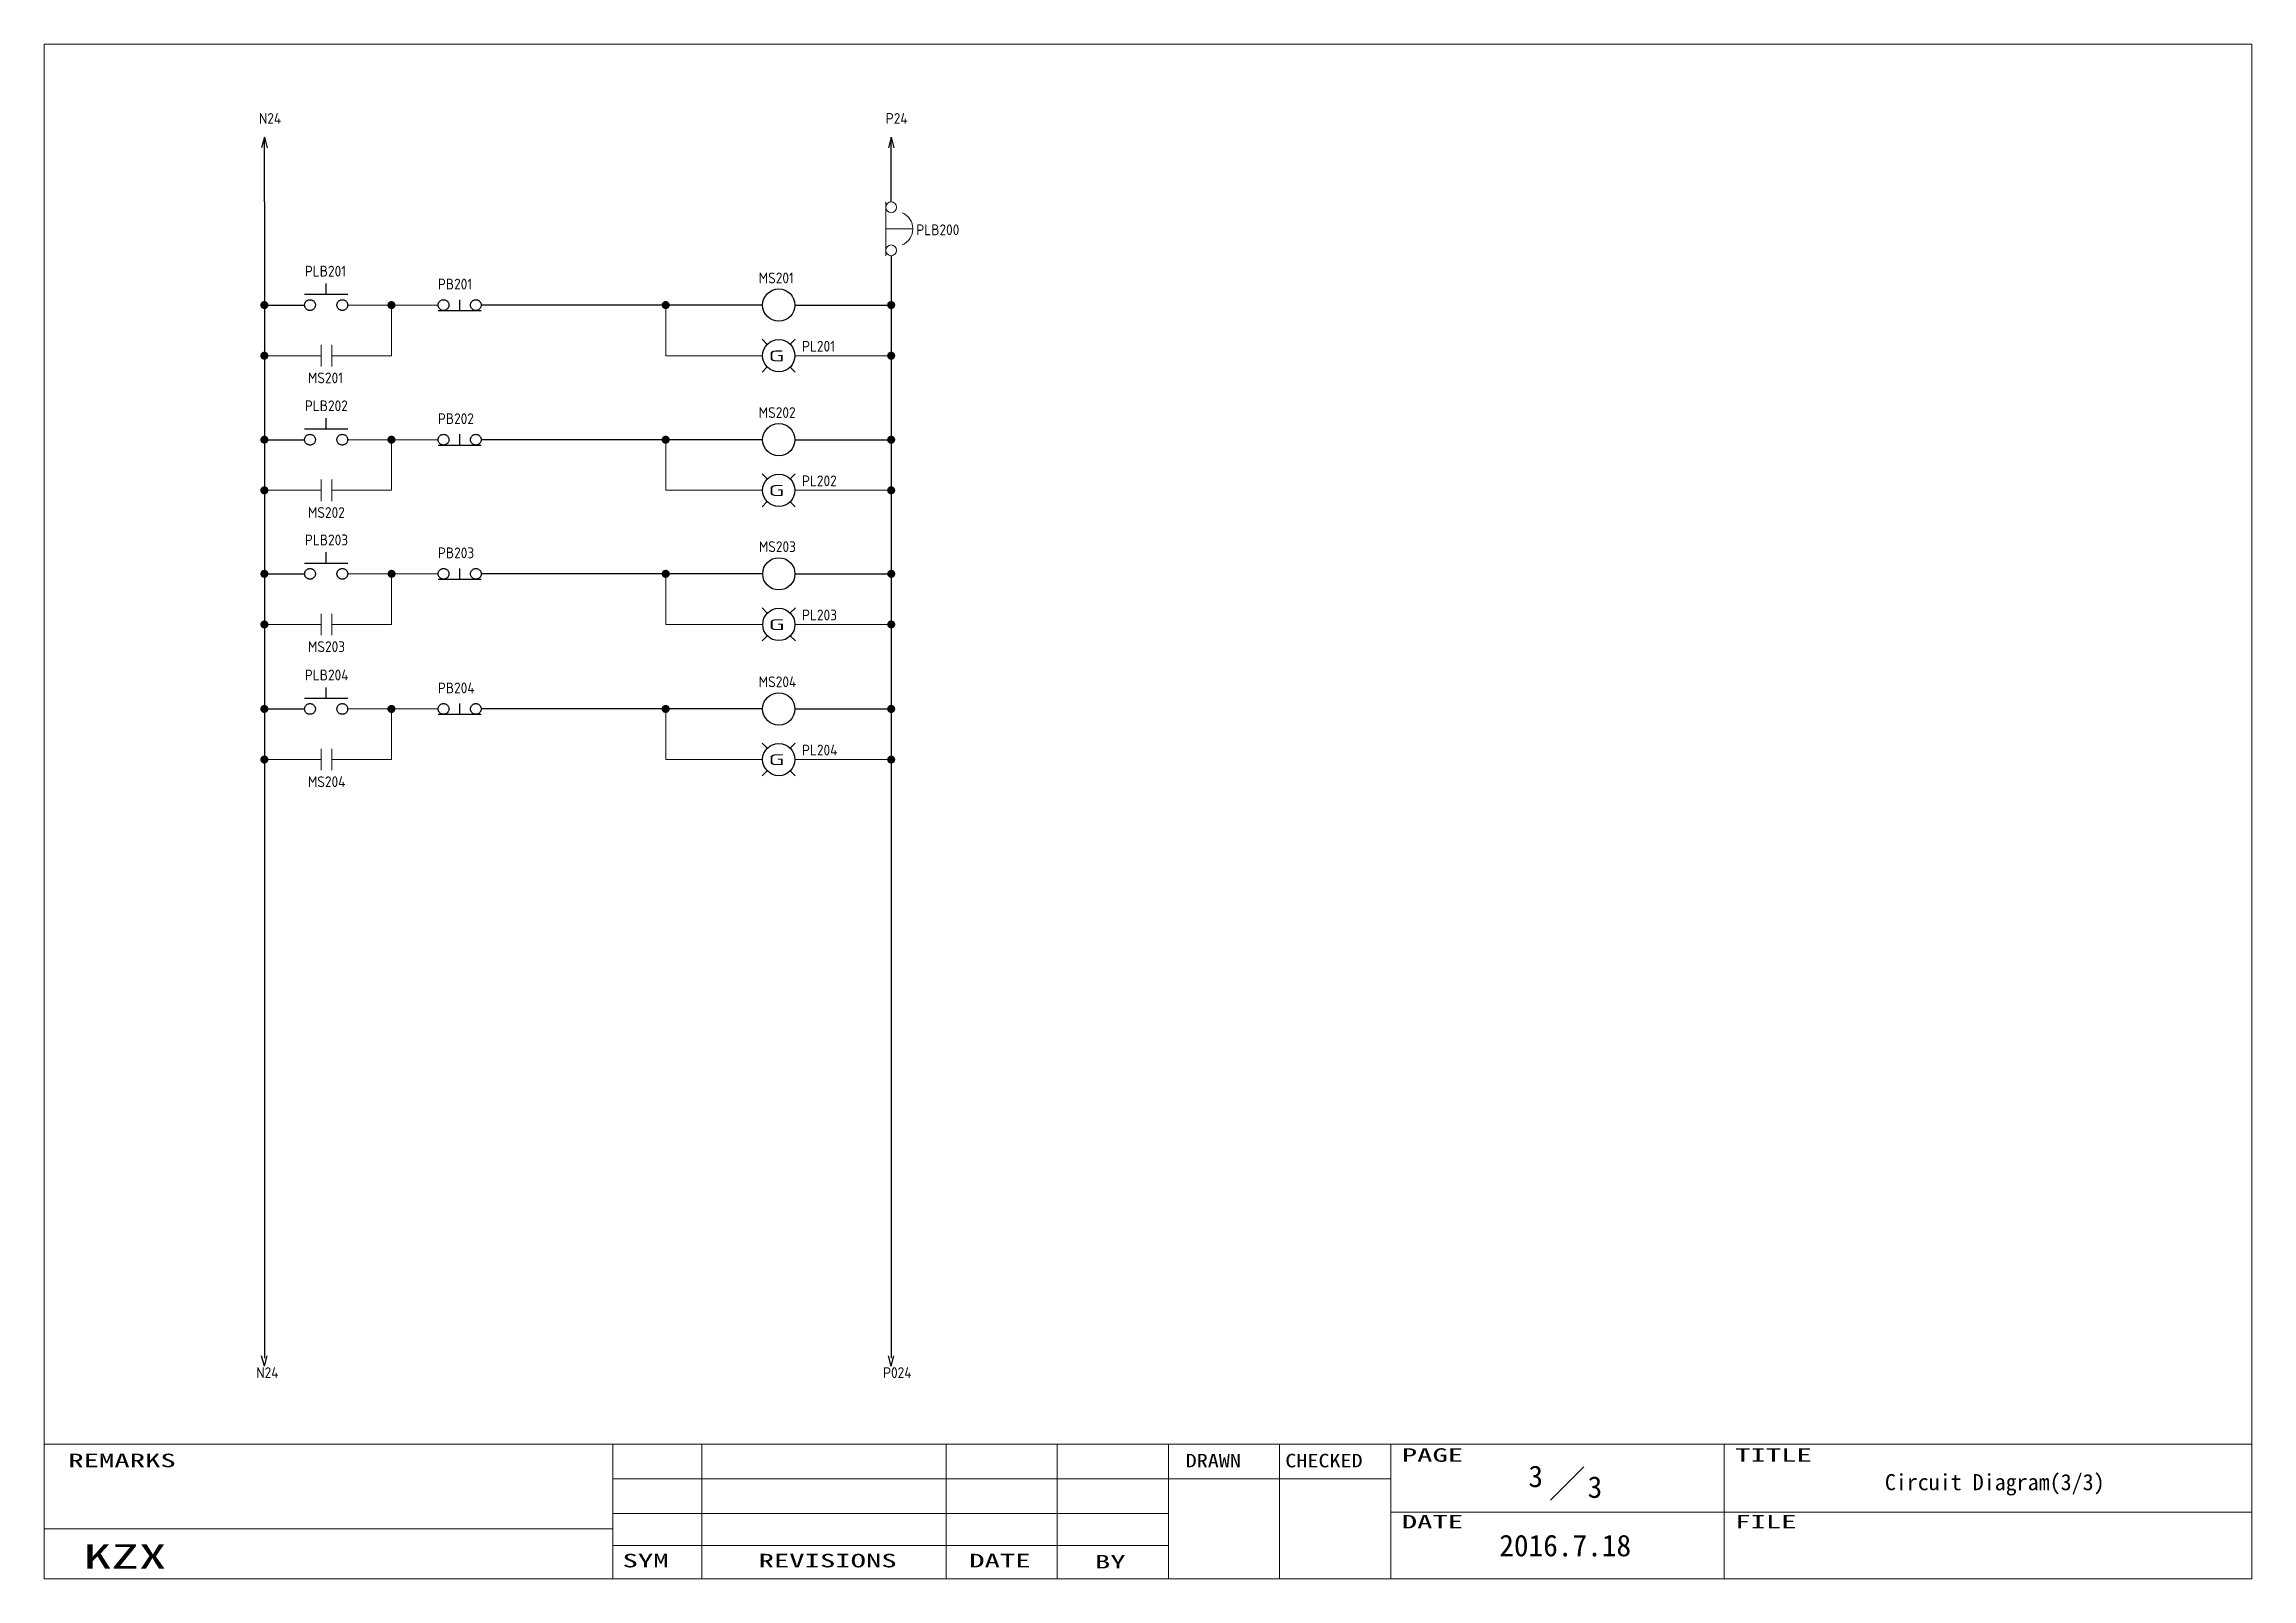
# Model space of a CAD drawing. Extents: x -176 to 1279, y -463 to 285.
# Drawn here: x 869 to 1279, y -462.8 to -177.8 of the extents above; entities that cross this region are included whole.
import ezdxf
from ezdxf.enums import TextEntityAlignment as Align

# ---------------------------------------------------------------- set-up
doc = ezdxf.new("R2010")
doc.units = 0
doc.header["$LTSCALE"] = 0.3
doc.header["$MEASUREMENT"] = 0
doc.linetypes.add('実線', pattern=[20001, 20000, -1])
doc.layers.get('0').update_dxf_attribs({"linetype": '実線'})
for name, color, linetype, lineweight in [('01図枠', 5, 'CONTINUOUS', 9), ('02接続図', 7, 'CONTINUOUS', 5), ('10外形', 7, 'CONTINUOUS', 9)]:
    doc.layers.add(name, color=color, linetype=linetype, lineweight=lineweight)
doc.layers.add('BLOCK', color=7, linetype='CONTINUOUS')
doc.layers.add('図形１', color=7, linetype='実線')
doc.styles.get("Standard").update_dxf_attribs({"font": 'ISOCP.shx', "height": 4, "bigfont": 'extfont.shx'})
doc.styles.add('電気標準', font='ISOCP.shx', dxfattribs={"height": 2.5, "bigfont": 'extfont.shx'})
doc.styles.add('ＭＳＰゴシック', font='')
doc.styles.get('ＭＳＰゴシック').set_extended_font_data('SimSun')

msp = doc.modelspace()

# ---------------------------------------------------------------- texts
at = {"width": 2.307692}
for p, p2 in [((1003.51, -236.74), (1006.51, -236.74)), ((1003.51, -261.74), (1006.51, -261.74)), ((1003.52, -286.65), (1006.52, -286.65)), ((1003.51, -311.74), (1006.51, -311.74))]:
    msp.add_text('G', height=2, dxfattribs=at).set_placement(p, p2, align=Align.FIT)
at = {"layer": '01図枠', "linetype": 'Continuous', "lineweight": 5, "style": 'ＭＳＰゴシック'}
for s, height, width, p in [('PAGE', 2.513, 1.666667, (1121.12, -438.6)), ('TITLE', 2.513, 1.666667, (1183.03, -438.6)), ('REMARKS', 2.513, 1.666667, (873.48, -439.6)), ('DRAWN', 2.513, 1.2, (1080.99, -439.63)), ('CHECKED', 2.513, 1.2, (1099.49, -439.63)), ('DATE', 2.513, 1.666667, (1121.12, -450.98)), ('FILE', 2.513, 1.666667, (1183.03, -450.98)), ('KZX', 4.523, 1.666667, (876.32, -456.44)), ('SYM', 2.513, 1.666667, (976.4, -458.2))]:
    msp.add_text(s, height=height, dxfattribs=dict(at, width=width)).set_placement(p, align=Align.TOP_LEFT)
at = {"layer": '01図枠', "linetype": 'Continuous', "lineweight": 5, "style": 'ＭＳＰゴシック', "width": 1.666667}
for s, p in [('REVISIONS', (1014.49, -458.2)), ('DATE', (1046.49, -458.2)), ('BY', (1066.99, -458.41))]:
    msp.add_text(s, height=2.513, dxfattribs=at).set_placement(p, align=Align.TOP_CENTER)
at = {"layer": '02接続図', "style": 'ＭＳＰゴシック'}
for s, p in [('3', (1145.99, -443.84)), ('3', (1156.99, -445.84)), ('2016.7.18', (1151.47, -456.69))]:
    msp.add_text(s, height=4, dxfattribs=at).set_placement(p, align=Align.MIDDLE)
msp.add_text('Circuit Diagram(3/3)', height=3, dxfattribs=at).set_placement((1210.83, -444.89), align=Align.MIDDLE_LEFT)
at = {"layer": '図形１', "color": 7, "linetype": '実線', "style": '電気標準'}
for s, p in [('N24', (908.89, -192.64)), ('P24', (1025.29, -192.64)), ('N24', (908.39, -425.55)), ('P024', (1024.79, -425.55))]:
    msp.add_text(s, height=2, dxfattribs=at).set_placement(p)
at = {"layer": '図形１', "color": 4, "style": '電気標準'}
for s, p in [('PLB200', (1030.96, -213.32)), ('PLB201', (917.4, -221)), ('PB201', (942.11, -223.4)), ('MS201', (1001.69, -222.26)), ('PL201', (1009.73, -234.94)), ('MS201', (917.97, -240.82)), ('PLB202', (917.4, -246)), ('MS202', (1001.69, -247.26)), ('PB202', (942.11, -248.4)), ('PL202', (1009.73, -259.94)), ('MS202', (917.97, -265.82)), ('PLB203', (917.41, -270.91)), ('MS203', (1001.71, -272.17)), ('PB203', (942.12, -273.31)), ('PL203', (1009.74, -284.85)), ('MS203', (917.98, -290.73)), ('PLB204', (917.4, -296)), ('PB204', (942.11, -298.4)), ('MS204', (1001.69, -297.26)), ('PL204', (1009.73, -309.94)), ('MS204', (917.97, -315.82))]:
    msp.add_text(s, height=2, dxfattribs=at).set_placement(p)

# ---------------------------------------------------------------- blocks, each defined once
blk = doc.blocks.new('矢印（右向）')
at = {"layer": 'BLOCK'}
for q in [(-1.93, 0.52), (-1.93, -0.52)]:
    blk.add_line((0, 0), q, dxfattribs=at)

# ---------------------------------------------------------------- linework, layer by layer
for p, q in [((909.89, -207.14), (909.89, -195.14)), ((1026.29, -207.14), (1026.29, -195.14)), ((917.36, -224.3), (925.36, -224.3)), ((921.36, -224.3), (921.36, -222.3)), ((946.16, -227.3), (946.16, -225.3)), ((942.16, -227.3), (950.16, -227.3)), ((1002.42, -226.3), (950.16, -226.3)), ((1008.42, -226.3), (1026.29, -226.3)), ((917.36, -249.3), (925.36, -249.3)), ((921.36, -249.3), (921.36, -247.3)), ((942.16, -252.3), (950.16, -252.3)), ((946.16, -252.3), (946.16, -250.3)), ((1002.42, -251.3), (950.16, -251.3)), ((1008.42, -251.3), (1026.29, -251.3)), ((917.37, -274.21), (925.37, -274.21)), ((921.37, -274.21), (921.37, -272.21)), ((942.17, -277.21), (950.17, -277.21)), ((946.17, -277.21), (946.17, -275.21)), ((1002.43, -276.21), (950.17, -276.21)), ((1008.43, -276.21), (1026.31, -276.21)), ((917.36, -299.3), (925.36, -299.3)), ((921.36, -299.3), (921.36, -297.3)), ((942.16, -302.3), (950.16, -302.3)), ((946.16, -302.3), (946.16, -300.3)), ((1002.42, -301.3), (950.16, -301.3)), ((1008.42, -301.3), (1026.29, -301.3))]:
    msp.add_line(p, q)
for centre in [(918.36, -226.3), (924.36, -226.3), (943.16, -226.3), (949.16, -226.3), (918.36, -251.3), (924.36, -251.3), (943.16, -251.3), (949.16, -251.3), (918.37, -276.21), (924.37, -276.21), (943.17, -276.21), (949.17, -276.21), (918.36, -301.3), (924.36, -301.3), (943.16, -301.3), (949.16, -301.3)]:
    msp.add_circle(centre, 1)
at = {"layer": '01図枠', "linetype": 'Continuous', "lineweight": 5}
for p, q in [((868.99, -462.84), (868.99, -177.84)), ((868.99, -177.84), (1278.99, -177.84)), ((1278.99, -177.84), (1278.99, -462.84)), ((868.99, -437.84), (1278.99, -437.84)), ((974.6, -437.84), (974.6, -462.84)), ((991.11, -437.84), (991.11, -462.84)), ((1036.51, -437.84), (1036.51, -462.84)), ((1057.14, -437.84), (1057.14, -462.84)), ((1077.78, -437.84), (1077.78, -462.84)), ((1098.42, -462.84), (1098.42, -437.84)), ((1119.06, -437.84), (1119.06, -462.84)), ((1180.97, -462.84), (1180.97, -437.84)), ((1154.91, -442.04), (1148.72, -448.23)), ((974.6, -444.27), (1077.78, -444.27)), ((1077.78, -444.27), (1119.06, -444.27)), ((974.6, -450.7), (1077.78, -450.7)), ((1119.06, -450.46), (1278.99, -450.46)), ((974.6, -453.56), (868.99, -453.56)), ((974.6, -456.65), (1077.78, -456.65)), ((1278.99, -462.84), (868.99, -462.84))]:
    msp.add_line(p, q, dxfattribs=at)
at = {"layer": '02接続図'}
for p, q in [((1025.32, -207.14), (1025.32, -217.14)), ((1030.32, -212.14), (1025.32, -212.14))]:
    msp.add_line(p, q, dxfattribs=at)
at = {"layer": '02接続図', "linetype": 'Continuous'}
for p, q in [((920.41, -237.7), (920.41, -233.7)), ((922.41, -237.7), (922.41, -233.7)), ((920.41, -262.7), (920.41, -258.7)), ((922.41, -262.7), (922.41, -258.7)), ((920.42, -287.61), (920.42, -283.61)), ((922.42, -287.61), (922.42, -283.61)), ((920.41, -312.7), (920.41, -308.7)), ((922.41, -312.7), (922.41, -308.7))]:
    msp.add_line(p, q, dxfattribs=at)
at = {"layer": '02接続図'}
for centre in [(1026.29, -208.14), (1026.29, -216.14)]:
    msp.add_circle(centre, 1, dxfattribs=at)
msp.add_arc((1027.07, -212.14), 3.25, 292.6199, 67.3801, dxfattribs=at)
at = {"layer": '10外形'}
for p, q in [((925.36, -226.3), (942.16, -226.3)), ((933.49, -235.7), (933.49, -226.3)), ((984.42, -235.7), (984.42, -226.3)), ((920.41, -235.7), (909.89, -235.7)), ((922.41, -235.7), (933.49, -235.7)), ((1002.42, -235.7), (984.42, -235.7)), ((1008.42, -235.7), (1026.29, -235.7)), ((925.36, -251.3), (942.16, -251.3)), ((933.49, -260.7), (933.49, -251.3)), ((984.42, -260.7), (984.42, -251.3)), ((920.41, -260.7), (909.89, -260.7)), ((922.41, -260.7), (933.49, -260.7)), ((1002.42, -260.7), (984.42, -260.7)), ((1008.42, -260.7), (1026.29, -260.7)), ((925.37, -276.21), (942.17, -276.21)), ((933.5, -285.61), (933.5, -276.21)), ((984.43, -285.61), (984.43, -276.21)), ((920.42, -285.61), (909.9, -285.61)), ((922.42, -285.61), (933.5, -285.61)), ((1002.43, -285.61), (984.43, -285.61)), ((1008.43, -285.61), (1026.31, -285.61)), ((925.36, -301.3), (942.16, -301.3)), ((933.49, -310.7), (933.49, -301.3)), ((984.42, -310.7), (984.42, -301.3)), ((920.41, -310.7), (909.89, -310.7)), ((922.41, -310.7), (933.49, -310.7)), ((1002.42, -310.7), (984.42, -310.7)), ((1008.42, -310.7), (1026.29, -310.7))]:
    msp.add_line(p, q, dxfattribs=at)
at = {"layer": 'BLOCK'}
for centre in [(1005.42, -226.3), (1005.42, -235.7), (1005.42, -251.3), (1005.42, -260.7), (1005.43, -276.21), (1005.43, -285.61), (1005.42, -301.3), (1005.42, -310.7)]:
    msp.add_circle(centre, 3, dxfattribs=at)
at = {"layer": '図形１', "color": 7}
for p, q in [((909.89, -207.14), (909.89, -274.96)), ((1026.29, -217.14), (1026.29, -274.96)), ((909.89, -274.96), (909.89, -421.86)), ((1026.29, -274.96), (1026.29, -421.86))]:
    msp.add_line(p, q, dxfattribs=at)
at = {"layer": '図形１'}
for p, q in [((909.89, -226.3), (917.36, -226.3)), ((1003.28, -233.59), (1002.31, -232.63)), ((1007.53, -233.57), (1008.49, -232.63)), ((1002.31, -238.74), (1003.27, -237.79)), ((1008.49, -238.74), (1007.55, -237.81)), ((909.89, -251.3), (917.36, -251.3)), ((1003.28, -258.59), (1002.31, -257.63)), ((1007.53, -258.57), (1008.49, -257.63)), ((1002.31, -263.74), (1003.27, -262.79)), ((1008.49, -263.74), (1007.55, -262.81)), ((909.9, -276.21), (917.37, -276.21)), ((1003.29, -283.5), (1002.32, -282.54)), ((1007.54, -283.48), (1008.5, -282.54)), ((1002.32, -288.65), (1003.28, -287.7)), ((1008.5, -288.65), (1007.56, -287.72)), ((909.89, -301.3), (917.36, -301.3)), ((1003.28, -308.59), (1002.31, -307.63)), ((1007.53, -308.57), (1008.49, -307.63)), ((1002.31, -313.74), (1003.27, -312.79)), ((1008.49, -313.74), (1007.55, -312.81))]:
    msp.add_line(p, q, dxfattribs=at)
at = {"layer": '図形１', "const_width": 0.75}
for points in [[(909.51, -226.3, 1), (910.26, -226.3, 1)], [(933.11, -226.3, 1), (933.86, -226.3, 1)], [(984.04, -226.3, 1), (984.79, -226.3, 1)], [(1025.92, -226.3, 1), (1026.67, -226.3, 1)], [(909.51, -235.7, 1), (910.26, -235.7, 1)], [(1025.92, -235.7, 1), (1026.67, -235.7, 1)], [(909.51, -251.3, 1), (910.26, -251.3, 1)], [(933.11, -251.3, 1), (933.86, -251.3, 1)], [(984.04, -251.3, 1), (984.79, -251.3, 1)], [(1025.92, -251.3, 1), (1026.67, -251.3, 1)], [(909.51, -260.7, 1), (910.26, -260.7, 1)], [(1025.92, -260.7, 1), (1026.67, -260.7, 1)], [(909.52, -276.21, 1), (910.27, -276.21, 1)], [(933.13, -276.21, 1), (933.88, -276.21, 1)], [(984.05, -276.21, 1), (984.8, -276.21, 1)], [(1025.93, -276.21, 1), (1026.68, -276.21, 1)], [(909.52, -285.61, 1), (910.27, -285.61, 1)], [(1025.93, -285.61, 1), (1026.68, -285.61, 1)], [(909.51, -301.3, 1), (910.26, -301.3, 1)], [(933.11, -301.3, 1), (933.86, -301.3, 1)], [(984.04, -301.3, 1), (984.79, -301.3, 1)], [(1025.92, -301.3, 1), (1026.67, -301.3, 1)], [(909.51, -310.7, 1), (910.26, -310.7, 1)], [(1025.92, -310.7, 1), (1026.67, -310.7, 1)]]:
    msp.add_lwpolyline(points, format="xyb", close=True, dxfattribs=at)

# ---------------------------------------------------------------- block references
at = {"layer": '図形１', "color": 7, "xscale": -1, "rotation": 270}
for p in [(909.89, -195.14), (1026.29, -195.14)]:
    msp.add_blockref('矢印（右向）', p, dxfattribs=at)
at = {"layer": '図形１', "color": 7, "rotation": 270}
for p in [(909.89, -423.36), (1026.29, -423.36)]:
    msp.add_blockref('矢印（右向）', p, dxfattribs=at)

msp.set_redraw_order([(e.dxf.handle, doc.entitydb.next_handle()) for e in msp.query("TEXT MTEXT ATTDEF DIMENSION ARC_DIMENSION")])  # texts and dimensions are drawn at this point

doc.saveas('drawing.dxf')
